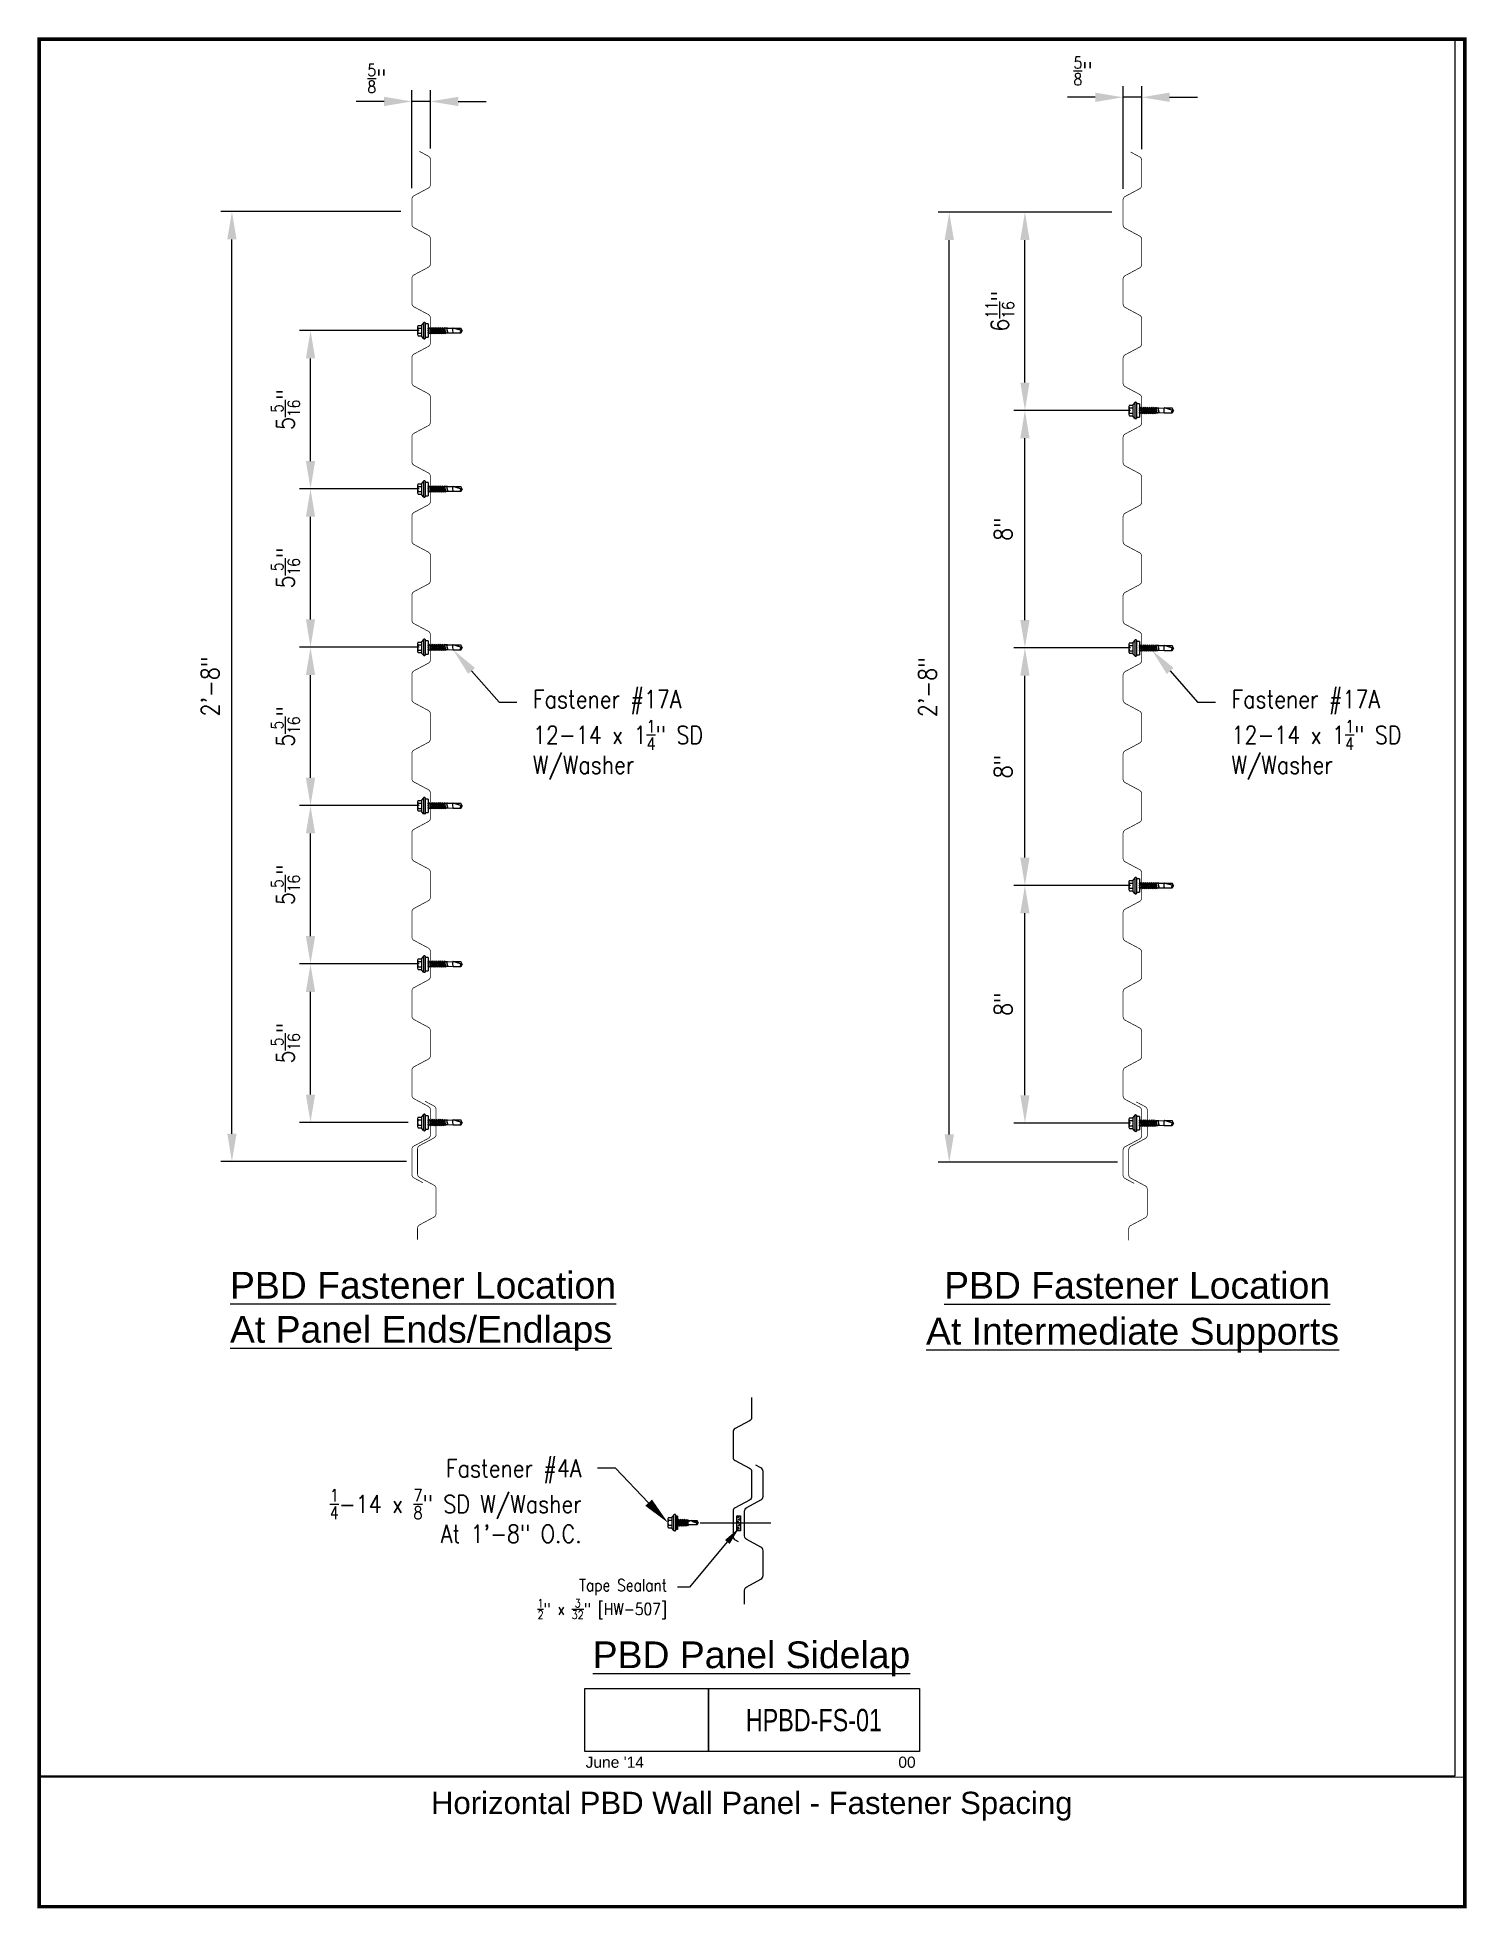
# Paper-space layout 'Layout1' of a CAD drawing. Header units: inches. Extents: x 1 to 9.1, y -1.6 to 8.9.
# The model-space entities are those that its viewports show. They can reach past a viewport. Long polylines and large blocks are cut down to what shows.
import ezdxf
from ezdxf import colors
from ezdxf.entities.mleader import LeaderData, LeaderLine
from ezdxf.enums import TextEntityAlignment as Align
from ezdxf.math import Vec2, Vec3

# ---------------------------------------------------------------- set-up
doc = ezdxf.new("R2010")
doc.units = ezdxf.units.IN
doc.header["$MEASUREMENT"] = 0
doc.linetypes.add('NCI_Dot', pattern=[0.25, 0, -0.25])
doc.layers.get('DEFPOINTS').update_dxf_attribs({"linetype": 'CONTINUOUS'})
for name, color, linetype in [('NCI_Border', 30, 'CONTINUOUS'), ('NCI_Dimensions', 3, 'CONTINUOUS'), ('NCI_Fasteners', 40, 'CONTINUOUS'), ('NCI_Hardware', 11, 'CONTINUOUS'), ('NCI_Panels', 152, 'CONTINUOUS'), ('NCI_Text', 3, 'CONTINUOUS')]:
    doc.layers.add(name, color=color, linetype=linetype)
for name, color, linetype, plot in [('NCI_Internal_Info', 7, 'CONTINUOUS', False), ('NCI_Internal_Info @ 2', 7, 'CONTINUOUS', False), ('NCI_Internal_Info @ 4', 7, 'CONTINUOUS', False), ('NCI_Internal_Info @ 6', 7, 'CONTINUOUS', False)]:
    doc.layers.add(name, color=color, linetype=linetype, plot=plot)
doc.styles.add('NCI_Bold', font='arial.ttf')
doc.styles.add('NCI_Detail', font='simplex.shx', dxfattribs={"width": 0.85, "height": 0.1})
doc.styles.add('NCI_DetailNA', font='simplex.shx', dxfattribs={"width": 0.85})
doc.dimstyles.new('NCI_Detail', dxfattribs={"dimtxt": 0.1, "dimasz": 0.15625, "dimexe": 0.0625, "dimexo": 0.0625, "dimgap": 0.0625, "dimtad": 1, "dimdec": 4, "dimzin": 3, "dimdsep": 46, "dimlunit": 4, "dimtxsty": 'NCI_DetailNA', "dimcen": 0.125, "dimclrd": 9, "dimclre": 9, "dimadec": 3, "dimazin": 2, "dimtfac": 0.66667, "dimtdec": 4, "dimtix": 1, "dimtmove": 1, "dimatfit": 3, "dimfxl": 0.18, "dimtolj": 1, "dimtzin": 0, "dimlwd": 25, "dimlwe": 25, "dimarcsym": 0})

psp = doc.layouts.get("Layout1")

msp = doc.modelspace()

# ---------------------------------------------------------------- texts
at = {"layer": 'NCI_Dimensions', "style": 'NCI_Bold'}
for s, p in [('%%UPBD Fastener Location', (-17.24436, -13.1098)), ('%%UPBD Fastener Location', (6.80076, -13.11259)), ('%%UAt Panel Ends/Endlaps', (-17.24436, -14.59519)), ('%%UAt Intermediate Supports', (6.19247, -14.65689)), ('%%UPBD Panel Sidelap', (-5.03243, -25.55152))]:
    msp.add_text(s, height=0.9, dxfattribs=at).set_placement(p)
at = {"layer": 'NCI_Dimensions', "char_height": 0.6, "attachment_point": 5, "style": 'NCI_DetailNA'}
for insert in [(-12.29648, 27.96609), (11.47946, 28.22109)]:
    msp.add_mtext('\\A1;{\\H0.666670x;\\S5/8;}"', dxfattribs=dict(at, insert=insert))

# ---------------------------------------------------------------- blocks, each defined once
blk = doc.blocks.new('8511TBNB')
at = {"layer": 'NCI_Border', "const_width": 0.0202}
blk.add_lwpolyline([(8, 10.479), (8, 0), (0, 0), (0, 10.479)], close=True, dxfattribs=at)
blk = doc.blocks.new('DTMark')
at = {"layer": 'NCI_Text'}
for points in [[(-0.939, 0.577), (-0.244, 0.577), (-0.244, 0.223), (-0.939, 0.223)], [(-0.244, 0.577), (0.939, 0.577), (0.939, 0.223), (-0.244, 0.223)]]:
    blk.add_lwpolyline(points, close=True, dxfattribs=at)
at = {"layer": 'NCI_Text', "style": 'NCI_Bold'}
for tag, height, p in [('DT_MK', 0.188, (-0.588, 0.4)), ('DT_ID', 0.125, (0.347, 0.4))]:
    blk.add_attdef(tag, text='', height=height, dxfattribs=at).set_placement(p, align=Align.MIDDLE_CENTER)
blk.add_attdef('DT_DATE', text='', height=0.0625, dxfattribs=at).set_placement((-0.933, 0.195), align=Align.TOP_LEFT)
blk.add_attdef('DT_REV', text='', height=0.0625, dxfattribs=at).set_placement((0.918, 0.195), align=Align.TOP_RIGHT)
blk.add_attdef('DT_DESCRIPTION', text='', height=0.125, dxfattribs=at).set_placement((0, 0), align=Align.TOP_CENTER)
blk = doc.blocks.new('DetailOutline8511-2')
at = {"layer": 'NCI_Internal_Info'}
blk.add_lwpolyline([(-4, 4.887), (4, 4.887), (4, -4.865), (-4, -4.865)], close=True, dxfattribs=at)
blk = doc.blocks.new('*U59')
at = {"layer": 'NCI_Internal_Info @ 2', "xscale": 2, "yscale": 2, "zscale": 2}
blk.add_blockref('DetailOutline8511-2', (0, 0), dxfattribs=at)
at = {"layer": 'NCI_Internal_Info @ 4', "xscale": 4, "yscale": 4, "zscale": 4}
blk.add_blockref('DetailOutline8511-2', (0, 0), dxfattribs=at)
at = {"layer": 'NCI_Internal_Info @ 6', "xscale": 6, "yscale": 6, "zscale": 6}
blk.add_blockref('DetailOutline8511-2', (0, 0), dxfattribs=at)
blk = doc.blocks.new('HW507')
at = {"layer": 'NCI_Hardware'}
h = blk.add_hatch(dxfattribs=at)
h.set_pattern_fill('HEX', color=6, scale=0.01, style=0)
h.set_pattern_definition([(0, (-4.94835, -5.44326), (0, 0.0549926), [0.03175, -0.0635]), (120, (-4.94835, -5.44326), (-0.047625, -0.0274963), [0.03175, -0.0635]), (60, (-4.9166, -5.44326), (-0.047625, 0.0274963), [0.03175, -0.0635])])
h.paths.add_polyline_path([(0.256, 0), (-0.256, 0), (-0.256, -0.125), (0.256, -0.125)])
blk.add_lwpolyline([(0.256, -0.125), (-0.256, -0.125), (-0.256, 0), (0.256, 0)], close=True, dxfattribs=at)
at = {"layer": 'DEFPOINTS', "style": 'NCI_Detail', "width": 0.85, "flags": 1}
for tag, p in [('SPACING', (0.416, 0.034)), ('BDESC', (0.416, 0.291)), ('PARTID', (0.416, 0.205)), ('PARTNO', (0.416, 0.119)), ('GAGE', (0.416, -0.223)), ('LINFT', (0.416, -0.052)), ('FINISH', (0.416, -0.138))]:
    blk.add_attdef(tag, p, '', height=0.05, dxfattribs=at)
blk = doc.blocks.new('*D43')
at = {"layer": 'DEFPOINTS', "color": 0, "transparency": 16777216}
for p in [(-17.18, 23.486), (-11.121, 23.486), (-10.931, -8.496)]:
    blk.add_point(p, dxfattribs=at)
at = {"layer": 'NCI_Dimensions', "color": 9, "lineweight": 25, "transparency": 16777216}
for p, q in [((-11.496, 23.486), (-17.555, 23.486)), ((-17.18, -7.558), (-17.18, 22.549)), ((-11.306, -8.496), (-17.555, -8.496))]:
    blk.add_line(p, q, dxfattribs=at)
at = {"layer": 'NCI_Dimensions', "color": 9, "transparency": 16777216}
for points in [[(-17.337, 22.549), (-17.024, 22.549), (-17.18, 23.486)], [(-17.337, -7.558), (-17.024, -7.558), (-17.18, -8.496)]]:
    blk.add_solid(points, dxfattribs=at)
at = {"layer": 'NCI_Dimensions', "color": 0, "transparency": 16777216, "insert": (-17.913, 7.495), "char_height": 0.6, "attachment_point": 5, "rotation": 90, "style": 'NCI_DetailNA'}
blk.add_mtext('\\A1;2\'-8"', dxfattribs=at)
blk = doc.blocks.new('*D44')
at = {"layer": 'DEFPOINTS', "color": 0, "transparency": 16777216}
for p in [(-14.534, -1.844), (-10.496, -1.844), (-10.871, -7.176)]:
    blk.add_point(p, dxfattribs=at)
at = {"layer": 'NCI_Dimensions', "color": 9, "lineweight": 25, "transparency": 16777216}
for p, q in [((-10.871, -1.844), (-14.909, -1.844)), ((-14.534, -6.239), (-14.534, -2.782)), ((-11.246, -7.176), (-14.909, -7.176))]:
    blk.add_line(p, q, dxfattribs=at)
at = {"layer": 'NCI_Dimensions', "color": 9, "transparency": 16777216}
for points in [[(-14.69, -2.782), (-14.378, -2.782), (-14.534, -1.844)], [(-14.69, -6.239), (-14.378, -6.239), (-14.534, -7.176)]]:
    blk.add_solid(points, dxfattribs=at)
at = {"layer": 'NCI_Dimensions', "color": 0, "transparency": 16777216, "insert": (-15.376, -4.51), "char_height": 0.6, "attachment_point": 5, "rotation": 90, "style": 'NCI_DetailNA'}
blk.add_mtext('\\A1;5{\\H0.666670x;\\S5/16;}"', dxfattribs=at)
blk = doc.blocks.new('*D45')
at = {"layer": 'DEFPOINTS', "color": 0, "transparency": 16777216}
for p in [(-14.534, 3.488), (-10.496, 3.488), (-10.871, -1.844)]:
    blk.add_point(p, dxfattribs=at)
at = {"layer": 'NCI_Dimensions', "color": 9, "lineweight": 25, "transparency": 16777216}
for p, q in [((-10.871, 3.488), (-14.909, 3.488)), ((-14.534, -0.907), (-14.534, 2.55)), ((-11.246, -1.844), (-14.909, -1.844))]:
    blk.add_line(p, q, dxfattribs=at)
at = {"layer": 'NCI_Dimensions', "color": 9, "transparency": 16777216}
for points in [[(-14.69, 2.55), (-14.378, 2.55), (-14.534, 3.488)], [(-14.69, -0.907), (-14.378, -0.907), (-14.534, -1.844)]]:
    blk.add_solid(points, dxfattribs=at)
at = {"layer": 'NCI_Dimensions', "color": 0, "transparency": 16777216, "insert": (-15.376, 0.822), "char_height": 0.6, "attachment_point": 5, "rotation": 90, "style": 'NCI_DetailNA'}
blk.add_mtext('\\A1;5{\\H0.666670x;\\S5/16;}"', dxfattribs=at)
blk = doc.blocks.new('*D46')
at = {"layer": 'DEFPOINTS', "color": 0, "transparency": 16777216}
for p in [(-14.534, 8.82), (-10.496, 8.82), (-10.871, 3.488)]:
    blk.add_point(p, dxfattribs=at)
at = {"layer": 'NCI_Dimensions', "color": 9, "lineweight": 25, "transparency": 16777216}
for p, q in [((-10.871, 8.82), (-14.909, 8.82)), ((-14.534, 4.425), (-14.534, 7.882)), ((-11.246, 3.488), (-14.909, 3.488))]:
    blk.add_line(p, q, dxfattribs=at)
at = {"layer": 'NCI_Dimensions', "color": 9, "transparency": 16777216}
for points in [[(-14.69, 7.882), (-14.378, 7.882), (-14.534, 8.82)], [(-14.69, 4.425), (-14.378, 4.425), (-14.534, 3.488)]]:
    blk.add_solid(points, dxfattribs=at)
at = {"layer": 'NCI_Dimensions', "color": 0, "transparency": 16777216, "insert": (-15.376, 6.154), "char_height": 0.6, "attachment_point": 5, "rotation": 90, "style": 'NCI_DetailNA'}
blk.add_mtext('\\A1;5{\\H0.666670x;\\S5/16;}"', dxfattribs=at)
blk = doc.blocks.new('*D47')
at = {"layer": 'DEFPOINTS', "color": 0, "transparency": 16777216}
for p in [(-14.534, 14.152), (-10.496, 14.152), (-10.871, 8.82)]:
    blk.add_point(p, dxfattribs=at)
at = {"layer": 'NCI_Dimensions', "color": 9, "lineweight": 25, "transparency": 16777216}
for p, q in [((-10.871, 14.152), (-14.909, 14.152)), ((-14.534, 9.757), (-14.534, 13.214)), ((-11.246, 8.82), (-14.909, 8.82))]:
    blk.add_line(p, q, dxfattribs=at)
at = {"layer": 'NCI_Dimensions', "color": 9, "transparency": 16777216}
for points in [[(-14.69, 13.214), (-14.378, 13.214), (-14.534, 14.152)], [(-14.69, 9.757), (-14.378, 9.757), (-14.534, 8.82)]]:
    blk.add_solid(points, dxfattribs=at)
at = {"layer": 'NCI_Dimensions', "color": 0, "transparency": 16777216, "insert": (-15.376, 11.486), "char_height": 0.6, "attachment_point": 5, "rotation": 90, "style": 'NCI_DetailNA'}
blk.add_mtext('\\A1;5{\\H0.666670x;\\S5/16;}"', dxfattribs=at)
blk = doc.blocks.new('*D48')
at = {"layer": 'DEFPOINTS', "color": 0, "transparency": 16777216}
for p in [(-14.534, 19.484), (-10.496, 19.484), (-10.871, 14.152)]:
    blk.add_point(p, dxfattribs=at)
at = {"layer": 'NCI_Dimensions', "color": 9, "lineweight": 25, "transparency": 16777216}
for p, q in [((-10.871, 19.484), (-14.909, 19.484)), ((-14.534, 15.089), (-14.534, 18.546)), ((-11.246, 14.152), (-14.909, 14.152))]:
    blk.add_line(p, q, dxfattribs=at)
at = {"layer": 'NCI_Dimensions', "color": 9, "transparency": 16777216}
for points in [[(-14.69, 18.546), (-14.378, 18.546), (-14.534, 19.484)], [(-14.69, 15.089), (-14.378, 15.089), (-14.534, 14.152)]]:
    blk.add_solid(points, dxfattribs=at)
at = {"layer": 'NCI_Dimensions', "color": 0, "transparency": 16777216, "insert": (-15.376, 16.818), "char_height": 0.6, "attachment_point": 5, "rotation": 90, "style": 'NCI_DetailNA'}
blk.add_mtext('\\A1;5{\\H0.666670x;\\S5/16;}"', dxfattribs=at)
blk = doc.blocks.new('*D49')
at = {"layer": 'DEFPOINTS', "color": 0, "transparency": 16777216}
for p in [(6.974, 23.464), (12.827, 23.464), (13.017, -8.518)]:
    blk.add_point(p, dxfattribs=at)
at = {"layer": 'NCI_Dimensions', "color": 9, "lineweight": 25, "transparency": 16777216}
for p, q in [((12.452, 23.464), (6.599, 23.464)), ((6.974, -7.581), (6.974, 22.527)), ((12.642, -8.518), (6.599, -8.518))]:
    blk.add_line(p, q, dxfattribs=at)
at = {"layer": 'NCI_Dimensions', "color": 9, "transparency": 16777216}
for points in [[(6.817, 22.527), (7.13, 22.527), (6.974, 23.464)], [(6.817, -7.581), (7.13, -7.581), (6.974, -8.518)]]:
    blk.add_solid(points, dxfattribs=at)
at = {"layer": 'NCI_Dimensions', "color": 0, "transparency": 16777216, "insert": (6.242, 7.473), "char_height": 0.6, "attachment_point": 5, "rotation": 90, "style": 'NCI_DetailNA'}
blk.add_mtext('\\A1;2\'-8"', dxfattribs=at)
blk = doc.blocks.new('*D50')
at = {"layer": 'DEFPOINTS', "color": 0, "transparency": 16777216}
for p in [(9.521, 0.8), (13.452, 0.8), (13.452, -7.198)]:
    blk.add_point(p, dxfattribs=at)
at = {"layer": 'NCI_Dimensions', "color": 9, "lineweight": 25, "transparency": 16777216}
for p, q in [((13.077, 0.8), (9.146, 0.8)), ((9.521, -6.261), (9.521, -0.138)), ((13.077, -7.198), (9.146, -7.198))]:
    blk.add_line(p, q, dxfattribs=at)
at = {"layer": 'NCI_Dimensions', "color": 9, "transparency": 16777216}
for points in [[(9.365, -0.138), (9.677, -0.138), (9.521, 0.8)], [(9.365, -6.261), (9.677, -6.261), (9.521, -7.198)]]:
    blk.add_solid(points, dxfattribs=at)
at = {"layer": 'NCI_Dimensions', "color": 0, "transparency": 16777216, "insert": (8.789, -3.199), "char_height": 0.6, "attachment_point": 5, "rotation": 90, "style": 'NCI_DetailNA'}
blk.add_mtext('\\A1;8"', dxfattribs=at)
blk = doc.blocks.new('*D51')
at = {"layer": 'DEFPOINTS', "color": 0, "transparency": 16777216}
for p in [(9.521, 8.798), (13.452, 8.798), (13.452, 0.8)]:
    blk.add_point(p, dxfattribs=at)
at = {"layer": 'NCI_Dimensions', "color": 9, "lineweight": 25, "transparency": 16777216}
for p, q in [((13.077, 8.798), (9.146, 8.798)), ((9.521, 1.737), (9.521, 7.86)), ((13.077, 0.8), (9.146, 0.8))]:
    blk.add_line(p, q, dxfattribs=at)
at = {"layer": 'NCI_Dimensions', "color": 9, "transparency": 16777216}
for points in [[(9.365, 7.86), (9.677, 7.86), (9.521, 8.798)], [(9.365, 1.737), (9.677, 1.737), (9.521, 0.8)]]:
    blk.add_solid(points, dxfattribs=at)
at = {"layer": 'NCI_Dimensions', "color": 0, "transparency": 16777216, "insert": (8.789, 4.799), "char_height": 0.6, "attachment_point": 5, "rotation": 90, "style": 'NCI_DetailNA'}
blk.add_mtext('\\A1;8"', dxfattribs=at)
blk = doc.blocks.new('*D52')
at = {"layer": 'DEFPOINTS', "color": 0, "transparency": 16777216}
for p in [(9.521, 16.796), (13.452, 16.796), (13.452, 8.798)]:
    blk.add_point(p, dxfattribs=at)
at = {"layer": 'NCI_Dimensions', "color": 9, "lineweight": 25, "transparency": 16777216}
for p, q in [((13.077, 16.796), (9.146, 16.796)), ((9.521, 9.735), (9.521, 15.858)), ((13.077, 8.798), (9.146, 8.798))]:
    blk.add_line(p, q, dxfattribs=at)
at = {"layer": 'NCI_Dimensions', "color": 9, "transparency": 16777216}
for points in [[(9.365, 15.858), (9.677, 15.858), (9.521, 16.796)], [(9.365, 9.735), (9.677, 9.735), (9.521, 8.798)]]:
    blk.add_solid(points, dxfattribs=at)
at = {"layer": 'NCI_Dimensions', "color": 0, "transparency": 16777216, "insert": (8.789, 12.797), "char_height": 0.6, "attachment_point": 5, "rotation": 90, "style": 'NCI_DetailNA'}
blk.add_mtext('\\A1;8"', dxfattribs=at)
blk = doc.blocks.new('*D53')
at = {"layer": 'DEFPOINTS', "color": 0, "transparency": 16777216}
for p in [(9.521, 23.464), (12.452, 23.464), (13.077, 16.796)]:
    blk.add_point(p, dxfattribs=at)
at = {"layer": 'NCI_Dimensions', "color": 9, "lineweight": 25, "transparency": 16777216}
for p, q in [((12.077, 23.464), (9.146, 23.464)), ((9.521, 17.733), (9.521, 22.527)), ((12.702, 16.796), (9.146, 16.796))]:
    blk.add_line(p, q, dxfattribs=at)
at = {"layer": 'NCI_Dimensions', "color": 9, "transparency": 16777216}
for points in [[(9.365, 22.527), (9.677, 22.527), (9.521, 23.464)], [(9.365, 17.733), (9.677, 17.733), (9.521, 16.796)]]:
    blk.add_solid(points, dxfattribs=at)
at = {"layer": 'NCI_Dimensions', "color": 0, "transparency": 16777216, "insert": (8.679, 20.13), "char_height": 0.6, "attachment_point": 5, "rotation": 90, "style": 'NCI_DetailNA'}
blk.add_mtext('\\A1;6{\\H0.666670x;\\S11/16;}"', dxfattribs=at)
blk = doc.blocks.new('#17A')
at = {"layer": 'NCI_Fasteners', "linetype": 'Continuous', "ltscale": 2}
for p, q in [((-0.277, 0.116), (-0.277, 0.131)), ((-0.266, 0.154), (-0.2, 0.21)), ((0.266, 0.154), (-0.266, 0.154)), ((0.266, 0.1), (-0.266, 0.1)), ((-0.225, 0.1), (-0.225, 0)), ((0.225, 0), (-0.225, 0)), ((-0.2, 0.21), (0.2, 0.21)), ((-0.176, 0.336), (-0.176, 0.21)), ((0.132, 0.355), (-0.132, 0.355)), ((-0.107, -0.021), (0.019, 0)), ((-0.088, 0.336), (-0.088, 0.21)), ((-0.08, -0.005), (-0.08, 0)), ((-0.08, -0.005), (-0.057, 0)), ((-0.08, -0.037), (0.085, 0)), ((0.088, 0.336), (0.088, 0.21)), ((0.176, 0.336), (0.176, 0.21)), ((0.266, 0.154), (0.2, 0.21)), ((0.225, 0), (0.225, 0.1)), ((0.277, 0.116), (0.277, 0.131)), ((-0.107, -0.021), (-0.08, -0.005)), ((-0.107, -0.021), (-0.08, -0.037)), ((0.108, -0.056), (-0.107, -0.092)), ((-0.107, -0.092), (-0.08, -0.076)), ((-0.107, -0.092), (-0.08, -0.108)), ((0.108, -0.127), (-0.107, -0.163)), ((-0.107, -0.163), (-0.08, -0.147)), ((-0.107, -0.163), (-0.08, -0.179)), ((0.108, -0.198), (-0.107, -0.234)), ((-0.107, -0.234), (-0.08, -0.218)), ((-0.107, -0.234), (-0.08, -0.25)), ((0.108, -0.269), (-0.107, -0.305)), ((-0.107, -0.305), (-0.08, -0.289)), ((-0.107, -0.305), (-0.08, -0.321)), ((0.108, -0.34), (-0.107, -0.376)), ((-0.107, -0.376), (-0.08, -0.36)), ((-0.107, -0.376), (-0.08, -0.392)), ((0.108, -0.411), (-0.107, -0.447)), ((-0.107, -0.447), (-0.08, -0.431)), ((-0.107, -0.447), (-0.08, -0.463)), ((0.108, -0.482), (-0.107, -0.518)), ((-0.107, -0.518), (-0.08, -0.502)), ((-0.107, -0.518), (-0.08, -0.534)), ((-0.103, -0.588), (-0.081, -0.576)), ((-0.103, -0.588), (-0.082, -0.601)), ((0.107, -0.553), (-0.101, -0.588)), ((-0.083, -0.65), (-0.082, -0.601)), ((-0.082, -0.601), (0.081, -0.568)), ((-0.08, -0.534), (-0.081, -0.576)), ((0.08, -0.538), (-0.081, -0.576)), ((-0.08, -0.037), (-0.08, -0.076)), ((0.08, -0.041), (-0.08, -0.076)), ((0.08, -0.072), (-0.08, -0.108)), ((-0.08, -0.108), (-0.08, -0.147)), ((0.08, -0.112), (-0.08, -0.147)), ((0.08, -0.143), (-0.08, -0.179)), ((-0.08, -0.179), (-0.08, -0.218)), ((0.08, -0.183), (-0.08, -0.218)), ((0.08, -0.214), (-0.08, -0.25)), ((-0.08, -0.25), (-0.08, -0.289)), ((0.08, -0.254), (-0.08, -0.289)), ((0.08, -0.285), (-0.08, -0.321)), ((-0.08, -0.321), (-0.08, -0.36)), ((0.08, -0.325), (-0.08, -0.36)), ((0.08, -0.356), (-0.08, -0.392)), ((-0.08, -0.392), (-0.08, -0.431)), ((0.08, -0.396), (-0.08, -0.431)), ((0.08, -0.427), (-0.08, -0.463)), ((-0.08, -0.463), (-0.08, -0.502)), ((0.08, -0.467), (-0.08, -0.502)), ((0.08, -0.498), (-0.08, -0.534)), ((0.082, -0.617), (-0.054, -0.65)), ((0.096, -0.624), (-0.054, -0.65)), ((0.08, -0.001), (0.08, -0.041)), ((0.108, -0.056), (0.08, -0.041)), ((0.108, -0.056), (0.08, -0.072)), ((0.08, -0.072), (0.08, -0.112)), ((0.108, -0.127), (0.08, -0.112)), ((0.108, -0.127), (0.08, -0.143)), ((0.08, -0.143), (0.08, -0.183)), ((0.108, -0.198), (0.08, -0.183)), ((0.108, -0.198), (0.08, -0.214)), ((0.08, -0.214), (0.08, -0.254)), ((0.108, -0.269), (0.08, -0.254)), ((0.108, -0.269), (0.08, -0.285)), ((0.08, -0.285), (0.08, -0.325)), ((0.108, -0.34), (0.08, -0.325)), ((0.108, -0.34), (0.08, -0.356)), ((0.08, -0.356), (0.08, -0.396)), ((0.108, -0.411), (0.08, -0.396)), ((0.108, -0.411), (0.08, -0.427)), ((0.08, -0.427), (0.08, -0.467)), ((0.108, -0.482), (0.08, -0.467)), ((0.108, -0.482), (0.08, -0.498)), ((0.08, -0.498), (0.08, -0.538)), ((0.107, -0.553), (0.08, -0.538)), ((0.107, -0.553), (0.081, -0.568)), ((0.082, -0.617), (0.081, -0.568)), ((0.096, -0.624), (0.082, -0.617)), ((0.096, -0.624), (0.083, -0.632)), ((-0.089, -0.847), (-0.083, -0.65)), ((-0.089, -1.099), (-0.089, -0.847)), ((0, -1.15), (-0.089, -1.099)), ((-0.054, -0.65), (0.083, -0.632)), ((0, -1.12), (0.088, -0.831)), ((0, -1.15), (0.088, -0.859)), ((0, -1.15), (0.088, -1.099)), ((0, -1.15), (0, -1.12)), ((0.083, -0.65), (0.083, -0.632)), ((0.083, -0.65), (0.088, -0.859)), ((0.088, -0.859), (0.088, -1.099))]:
    blk.add_line(p, q, dxfattribs=at)
for centre, radius, start, end in [((-0.251, 0.132), 0.0263, 123.12507, 181.7405), ((-0.262, 0.116), 0.016, 178.35635, 255.19977), ((-0.132, 0.296), 0.0592, 41.97532, 138.02468), ((0, 0.148), 0.207, 64.88548, 115.11452), ((0.132, 0.296), 0.0592, 41.97532, 138.02468), ((0.251, 0.132), 0.0263, 358.2595, 56.87493), ((0.262, 0.116), 0.016, 284.80023, 1.64365), ((0.016, -1.019), 0.202, 69.20103, 121.24174), ((-0.051, -1.136), 0.0532, 18.1645, 135.40569)]:
    blk.add_arc(centre, radius, start, end, dxfattribs=at)
at = {"layer": 'DEFPOINTS', "style": 'NCI_Detail', "width": 0.85, "flags": 1}
for tag, p in [('SPACING', (0.411, 0.052)), ('BDESC', (0.411, 0.155)), ('PARTID', (0.411, 0.121)), ('PARTNO', (0.411, 0.087)), ('LINFT', (0.411, 0.018)), ('FINISH', (0.411, -0.016)), ('GAGE', (0.411, -0.05))]:
    blk.add_attdef(tag, p, '', height=0.02, dxfattribs=at)
blk = doc.blocks.new('#4A')
at = {"layer": 'NCI_Fasteners'}
h = blk.add_hatch(color=256, dxfattribs=at)
h.dxf.hatch_style = 1
h.paths.add_polyline_path([(-0.225, 0.06), (-0.225, 0), (0.225, 0), (0.225, 0.06)])
at = {"layer": 'NCI_Fasteners', "linetype": 'Continuous', "ltscale": 2}
for p, q in [((-0.277, 0.076), (-0.277, 0.091)), ((-0.277, 0.076), (-0.277, 0.091)), ((-0.266, 0.114), (-0.2, 0.17)), ((-0.266, 0.114), (-0.2, 0.17)), ((-0.266, 0.114), (0.266, 0.114)), ((0.266, 0.06), (-0.266, 0.06)), ((-0.225, 0), (-0.225, 0.06)), ((-0.225, 0), (-0.225, 0.06)), ((0.225, 0), (-0.225, 0)), ((-0.2, 0.17), (0.2, 0.17)), ((-0.176, 0.295), (-0.176, 0.17)), ((-0.176, 0.295), (-0.176, 0.17)), ((0.132, 0.315), (-0.132, 0.315)), ((-0.116, 0), (-0.094, -0.013)), ((-0.116, 0), (-0.094, -0.013)), ((-0.028, 0), (-0.094, -0.013)), ((-0.028, 0), (-0.094, -0.013)), ((-0.088, 0.295), (-0.088, 0.17)), ((-0.088, 0.295), (-0.088, 0.17)), ((0.088, 0.295), (0.088, 0.17)), ((0.088, 0.295), (0.088, 0.17)), ((0.176, 0.295), (0.176, 0.17)), ((0.176, 0.295), (0.176, 0.17)), ((0.266, 0.114), (0.2, 0.17)), ((0.266, 0.114), (0.2, 0.17)), ((0.225, 0), (0.225, 0.06)), ((0.225, 0), (0.225, 0.06)), ((0.278, 0.076), (0.278, 0.091)), ((0.278, 0.076), (0.278, 0.091)), ((0.121, -0.032), (-0.122, -0.068)), ((0.121, -0.032), (-0.122, -0.068)), ((-0.122, -0.068), (-0.094, -0.052)), ((-0.122, -0.068), (-0.094, -0.052)), ((-0.122, -0.068), (-0.094, -0.084)), ((-0.122, -0.068), (-0.094, -0.084)), ((0.121, -0.103), (-0.122, -0.139)), ((0.121, -0.103), (-0.122, -0.139)), ((-0.122, -0.139), (-0.094, -0.123)), ((-0.122, -0.139), (-0.094, -0.123)), ((-0.122, -0.139), (-0.094, -0.155)), ((-0.122, -0.139), (-0.094, -0.155)), ((0.121, -0.174), (-0.122, -0.21)), ((0.121, -0.174), (-0.122, -0.21)), ((-0.122, -0.21), (-0.094, -0.194)), ((-0.122, -0.21), (-0.094, -0.194)), ((-0.122, -0.21), (-0.094, -0.226)), ((-0.122, -0.21), (-0.094, -0.226)), ((0.121, -0.245), (-0.122, -0.281)), ((0.121, -0.245), (-0.122, -0.281)), ((-0.122, -0.281), (-0.094, -0.265)), ((-0.122, -0.281), (-0.094, -0.265)), ((-0.122, -0.281), (-0.094, -0.297)), ((-0.122, -0.281), (-0.094, -0.297)), ((0.11, -0.317), (-0.103, -0.346)), ((0.11, -0.317), (-0.103, -0.346)), ((-0.081, -0.334), (-0.103, -0.346)), ((-0.081, -0.334), (-0.103, -0.346)), ((-0.074, -0.364), (-0.103, -0.346)), ((-0.074, -0.364), (-0.103, -0.346)), ((-0.094, -0.013), (-0.094, -0.052)), ((-0.094, -0.013), (-0.094, -0.052)), ((0.094, -0.017), (-0.094, -0.052)), ((0.094, -0.017), (-0.094, -0.052)), ((0.094, -0.048), (-0.094, -0.084)), ((0.094, -0.048), (-0.094, -0.084)), ((-0.094, -0.084), (-0.094, -0.123)), ((-0.094, -0.084), (-0.094, -0.123)), ((0.094, -0.088), (-0.094, -0.123)), ((0.094, -0.088), (-0.094, -0.123)), ((0.094, -0.119), (-0.094, -0.155)), ((0.094, -0.119), (-0.094, -0.155)), ((-0.094, -0.155), (-0.094, -0.194)), ((-0.094, -0.155), (-0.094, -0.194)), ((0.094, -0.159), (-0.094, -0.194)), ((0.094, -0.159), (-0.094, -0.194)), ((0.094, -0.19), (-0.094, -0.226)), ((0.094, -0.19), (-0.094, -0.226)), ((-0.094, -0.226), (-0.094, -0.265)), ((-0.094, -0.226), (-0.094, -0.265)), ((0.094, -0.23), (-0.094, -0.265)), ((0.094, -0.23), (-0.094, -0.265)), ((0.094, -0.261), (-0.094, -0.297)), ((0.094, -0.261), (-0.094, -0.297)), ((-0.094, -0.297), (-0.081, -0.334)), ((-0.094, -0.297), (-0.081, -0.334)), ((0.085, -0.302), (-0.081, -0.334)), ((0.085, -0.302), (-0.081, -0.334)), ((0.078, -0.335), (-0.074, -0.364)), ((0.078, -0.335), (-0.074, -0.364)), ((-0.074, -0.662), (-0.074, -0.364)), ((-0.074, -0.662), (-0.074, -0.364)), ((0.074, -0.354), (-0.022, -0.354)), ((0.074, -0.354), (-0.022, -0.354)), ((-0.012, -0.678), (0.047, -0.501)), ((-0.012, -0.678), (0.047, -0.501)), ((0, -0.704), (0.071, -0.488)), ((0, -0.704), (0.071, -0.488)), ((0.027, -0.384), (0.074, -0.375)), ((0.027, -0.384), (0.074, -0.375)), ((0.081, -0.38), (0.027, -0.384)), ((0.081, -0.38), (0.027, -0.384)), ((0.074, -0.384), (0.027, -0.384)), ((0.074, -0.384), (0.027, -0.384)), ((0.062, -0.656), (0.062, -0.514)), ((0.062, -0.656), (0.062, -0.514)), ((0.072, -0.376), (0.072, -0.354)), ((0.072, -0.384), (0.072, -0.662)), ((0.072, -0.384), (0.072, -0.662)), ((0.074, -0.354), (0.078, -0.335)), ((0.074, -0.354), (0.078, -0.335)), ((0.074, -0.375), (0.081, -0.38)), ((0.074, -0.375), (0.081, -0.38)), ((0.074, -0.384), (0.081, -0.38)), ((0.074, -0.384), (0.081, -0.38)), ((0.078, -0.335), (0.11, -0.317)), ((0.078, -0.335), (0.11, -0.317)), ((0.094, -0.261), (0.085, -0.302)), ((0.094, -0.261), (0.085, -0.302)), ((0.085, -0.302), (0.11, -0.317)), ((0.085, -0.302), (0.11, -0.317)), ((0.094, 0), (0.094, -0.017)), ((0.094, 0), (0.094, -0.017)), ((0.121, -0.032), (0.094, -0.017)), ((0.121, -0.032), (0.094, -0.017)), ((0.121, -0.032), (0.094, -0.048)), ((0.121, -0.032), (0.094, -0.048)), ((0.094, -0.048), (0.094, -0.088)), ((0.094, -0.048), (0.094, -0.088)), ((0.121, -0.103), (0.094, -0.088)), ((0.121, -0.103), (0.094, -0.088)), ((0.121, -0.103), (0.094, -0.119)), ((0.121, -0.103), (0.094, -0.119)), ((0.094, -0.119), (0.094, -0.159)), ((0.094, -0.119), (0.094, -0.159)), ((0.121, -0.174), (0.094, -0.159)), ((0.121, -0.174), (0.094, -0.159)), ((0.121, -0.174), (0.094, -0.19)), ((0.121, -0.174), (0.094, -0.19)), ((0.094, -0.19), (0.094, -0.23)), ((0.094, -0.19), (0.094, -0.23)), ((0.121, -0.245), (0.094, -0.23)), ((0.121, -0.245), (0.094, -0.23)), ((0.121, -0.245), (0.094, -0.261)), ((0.121, -0.245), (0.094, -0.261)), ((0, -0.704), (-0.074, -0.662)), ((0, -0.704), (-0.074, -0.662)), ((0, -0.704), (0.072, -0.662)), ((0, -0.704), (0.072, -0.662)), ((0.062, -0.656), (0.004, -0.69)), ((0.062, -0.656), (0.004, -0.69))]:
    blk.add_line(p, q, dxfattribs=at)
for centre, radius, start, end in [((-0.251, 0.092), 0.0263, 123.12507, 181.7405), ((-0.251, 0.092), 0.0263, 123.12507, 181.7405), ((-0.262, 0.075), 0.016, 178.35635, 255.19977), ((-0.262, 0.075), 0.016, 178.35635, 255.19977), ((-0.132, 0.256), 0.0592, 41.97532, 138.02468), ((-0.132, 0.256), 0.0592, 41.97532, 138.02468), ((0, 0.108), 0.207, 64.88548, 115.11452), ((0, 0.108), 0.207, 64.88548, 115.11452), ((0.132, 0.256), 0.0592, 41.97532, 138.02468), ((0.132, 0.256), 0.0592, 41.97532, 138.02468), ((0.251, 0.092), 0.0263, 358.2595, 56.87493), ((0.251, 0.092), 0.0263, 358.2595, 56.87493), ((0.262, 0.075), 0.016, 284.80023, 1.64365), ((0.262, 0.075), 0.016, 284.80023, 1.64365), ((0.027, -0.628), 0.0212, 161.66082, 244.99627), ((0.027, -0.628), 0.0212, 161.66082, 244.99627), ((0.032, -0.613), 0.0212, 161.66082, 244.99627), ((0.032, -0.613), 0.0212, 161.66082, 244.99627), ((0.037, -0.599), 0.0212, 161.66082, 244.99627), ((0.037, -0.599), 0.0212, 161.66082, 244.99627), ((0.041, -0.585), 0.0212, 161.66082, 244.99627), ((0.041, -0.585), 0.0212, 161.66082, 244.99627), ((0.046, -0.571), 0.0212, 161.66082, 244.99627), ((0.046, -0.571), 0.0212, 161.66082, 244.99627), ((0.051, -0.556), 0.0212, 161.66082, 244.99627), ((0.051, -0.556), 0.0212, 161.66082, 244.99627), ((0.056, -0.542), 0.0212, 161.66082, 244.99627), ((0.056, -0.542), 0.0212, 161.66082, 244.99627), ((0.06, -0.528), 0.0212, 161.66082, 244.99627), ((0.06, -0.528), 0.0212, 161.66082, 244.99627), ((0.065, -0.513), 0.0212, 161.66082, 244.99627), ((0.065, -0.513), 0.0212, 161.66082, 244.99627), ((0.066, -0.507), 0.0199, 70.83804, 161.66081), ((0.066, -0.507), 0.0199, 70.83804, 161.66081), ((0.07, -0.499), 0.0212, 173.95473, 244.99627), ((0.07, -0.499), 0.0212, 173.95473, 244.99627), ((0.074, -0.485), 0.0212, 196.75322, 244.99627), ((0.074, -0.485), 0.0212, 196.75322, 244.99627), ((0.079, -0.471), 0.0212, 232.15035, 244.99627), ((0.079, -0.471), 0.0212, 232.15035, 244.99627), ((-0.026, -0.701), 0.0615, 65.45777, 140.49374), ((-0.026, -0.701), 0.0615, 65.45777, 140.49374), ((0.017, -0.681), 0.0288, 175.14023, 234.2927), ((0.017, -0.681), 0.0288, 175.14023, 234.2927), ((0.013, -0.671), 0.0212, 161.66082, 244.99627), ((0.013, -0.671), 0.0212, 161.66082, 244.99627), ((0.018, -0.656), 0.0212, 161.66082, 244.99627), ((0.018, -0.656), 0.0212, 161.66082, 244.99627), ((0.022, -0.642), 0.0212, 161.66082, 244.99627), ((0.022, -0.642), 0.0212, 161.66082, 244.99627)]:
    blk.add_arc(centre, radius, start, end, dxfattribs=at)
at = {"layer": 'DEFPOINTS', "style": 'NCI_Detail', "width": 0.85, "flags": 1}
for tag, p in [('SPACING', (0.35, 0.128)), ('GAGE', (0.35, 0.025)), ('BDESC', (0.35, 0.231)), ('PARTID', (0.35, 0.197)), ('PARTNO', (0.35, 0.163)), ('LINFT', (0.35, 0.094)), ('FINISH', (0.35, 0.06))]:
    blk.add_attdef(tag, p, '', height=0.02, dxfattribs=at)

# ---------------------------------------------------------------- dimensions: what is measured, and where the dimension line sits
at = {"layer": 'NCI_Dimensions'}
for base, p1, p2, picture, middle in [((-17.18043, 23.48645), (-10.93098, -8.49578), (-11.12122, 23.48645), '*D43', (-17.91258, 7.49534)), ((6.97368, 23.4641), (13.01737, -8.51813), (12.82713, 23.4641), '*D49', (6.24154, 7.47299)), ((9.52079, 23.4641), (13.07713, 16.79558), (12.45213, 23.4641), '*D53', (8.67913, 20.12984)), ((-14.53394, 19.48393), (-10.87122, 14.15193), (-10.49622, 19.48393), '*D48', (-15.37561, 16.81793)), ((9.52079, 16.79558), (13.45213, 8.79758), (13.45213, 16.79558), '*D52', (8.78865, 12.79658)), ((-14.53394, 14.15193), (-10.87122, 8.81993), (-10.49622, 14.15193), '*D47', (-15.37561, 11.48593)), ((-14.53394, 8.81993), (-10.87122, 3.48793), (-10.49622, 8.81993), '*D46', (-15.37561, 6.15393)), ((9.52079, 8.79758), (13.45213, 0.79958), (13.45213, 8.79758), '*D51', (8.78865, 4.79858)), ((-14.53394, 3.48793), (-10.87122, -1.84407), (-10.49622, 3.48793), '*D45', (-15.37561, 0.82193)), ((9.52079, 0.79958), (13.45213, -7.19842), (13.45213, 0.79958), '*D50', (8.78865, -3.19942)), ((-14.53394, -1.84407), (-10.87122, -7.17607), (-10.49622, -1.84407), '*D44', (-15.37561, -4.51007))]:
    dim = msp.add_linear_dim(base=base, p1=p1, p2=p2, angle=90, dimstyle='NCI_Detail', override={"dimscale": 0, "dimtix": 1, "dimtofl": 1, "dimtmove": 1, "dimatfit": 3}, dxfattribs=at)
    dim.commit()
    dim.dimension.update_dxf_attribs({"geometry": picture, "text_midpoint": middle})

# ---------------------------------------------------------------- linework, layer by layer
at = {"layer": 'NCI_Dimensions', "color": 9, "lineweight": 25}
for p, q in [((-12.05872, 27.1954), (-12.99622, 27.1954)), ((-11.12122, 24.27573), (-11.12122, 27.5704)), ((-10.49622, 27.1954), (-11.12122, 27.1954)), ((-10.49622, 25.60873), (-10.49622, 27.5704)), ((-9.55872, 27.1954), (-8.62122, 27.1954)), ((11.88963, 27.33517), (10.95213, 27.33517)), ((12.82713, 24.25338), (12.82713, 27.71017)), ((13.45213, 27.33517), (12.82713, 27.33517)), ((13.45213, 25.58638), (13.45213, 27.71017)), ((14.38963, 27.33517), (15.32713, 27.33517))]:
    msp.add_line(p, q, dxfattribs=at)
at = {"layer": 'NCI_Dimensions', "linetype": 'NCI_Dot', "ltscale": 0.1}
msp.add_line((0.96401, -20.66462), (-1.41675, -20.66462), dxfattribs=at)
at = {"layer": 'NCI_Dimensions', "color": 9}
for points in [[(-12.05872, 27.03915), (-12.05872, 27.35165), (-11.12122, 27.1954)], [(-9.55872, 27.03915), (-9.55872, 27.35165), (-10.49622, 27.1954)], [(11.88963, 27.17892), (11.88963, 27.49142), (12.82713, 27.33517)], [(14.38963, 27.17892), (14.38963, 27.49142), (13.45213, 27.33517)]]:
    msp.add_solid(points, dxfattribs=at)
at = {"layer": 'NCI_Panels', "const_width": 0.0239}
for points in [[(-10.86854, 25.51431), (-10.56877, 25.35459, -0.27709568), (-10.49622, 25.23373), (-10.49622, 24.39814, -0.27709576), (-10.56877, 24.27728), (-11.04867, 24.02159, 0.27709576), (-11.12122, 23.90073), (-11.12122, 23.48645)], [(13.07981, 25.49196), (13.37958, 25.33224, -0.27709568), (13.45213, 25.21138), (13.45213, 24.37579, -0.27709576), (13.37958, 24.25493), (12.89969, 23.99924, 0.27709576), (12.82713, 23.87838), (12.82713, 23.4641)], [(-10.7489, -9.20745), (-11.04867, -9.04773, -0.27709568), (-11.12122, -8.92686), (-11.12122, -8.09128, -0.27709576), (-11.04867, -7.97042), (-10.56877, -7.71473, 0.27709576), (-10.49622, -7.59386), (-10.49622, -6.75828, 0.27709568), (-10.56877, -6.63742), (-11.04867, -6.38173, -0.27709568), (-11.12122, -6.26086), (-11.12122, -5.42528, -0.27709576), (-11.04867, -5.30442), (-10.56877, -5.04873, 0.27709576), (-10.49622, -4.92786), (-10.49622, -4.09228, 0.27709568), (-10.56877, -3.97142), (-11.04867, -3.71573, -0.27709568), (-11.12122, -3.59486), (-11.12122, -2.75928, -0.27709576), (-11.04867, -2.63842), (-10.56877, -2.38273, 0.27709576), (-10.49622, -2.26186), (-10.49622, -1.42628, 0.27709568), (-10.56877, -1.30541), (-11.04867, -1.04973, -0.27709568), (-11.12122, -0.92886), (-11.12122, -0.09328, -0.27709576), (-11.04867, 0.02759), (-10.56877, 0.28327, 0.27709576), (-10.49622, 0.40414), (-10.49622, 1.23972, 0.27709568), (-10.56877, 1.36059), (-11.04867, 1.61627, -0.27709568), (-11.12122, 1.73714), (-11.12122, 2.57272, -0.27709576), (-11.04867, 2.69359), (-10.56877, 2.94927, 0.27709576), (-10.49622, 3.07014), (-10.49622, 3.90572, 0.27709568), (-10.56877, 4.02659), (-11.04867, 4.28227, -0.27709568), (-11.12122, 4.40314), (-11.12122, 5.23872, -0.27709576), (-11.04867, 5.35959), (-10.56877, 5.61527, 0.27709576), (-10.49622, 5.73614), (-10.49622, 6.57172, 0.27709568), (-10.56877, 6.69259), (-11.04867, 6.94827, -0.27709568), (-11.12122, 7.06914), (-11.12122, 7.90472, -0.27709576), (-11.04867, 8.02559), (-10.56877, 8.28128, 0.27709576), (-10.49622, 8.40214), (-10.49622, 9.23772, 0.27709568), (-10.56877, 9.35859), (-11.04867, 9.61428, -0.27709568), (-11.12122, 9.73514), (-11.12122, 10.57072, -0.27709576), (-11.04867, 10.69159), (-10.56877, 10.94728, 0.27709576), (-10.49622, 11.06814), (-10.49622, 11.90372, 0.27709568), (-10.56877, 12.02459), (-11.04867, 12.28028, -0.27709568), (-11.12122, 12.40114), (-11.12122, 13.23672, -0.27709576), (-11.04867, 13.35759), (-10.56877, 13.61328, 0.27709576), (-10.49622, 13.73414), (-10.49622, 14.56972, 0.27709568), (-10.56877, 14.69059), (-11.04867, 14.94628, -0.27709568), (-11.12122, 15.06714), (-11.12122, 15.90272, -0.27709576), (-11.04867, 16.02359), (-10.56877, 16.27928, 0.27709576), (-10.49622, 16.40014), (-10.49622, 17.23572, 0.27709568), (-10.56877, 17.35659), (-11.04867, 17.61228, -0.27709568), (-11.12122, 17.73314), (-11.12122, 18.56873, -0.27709576), (-11.04867, 18.68959), (-10.56877, 18.94528, 0.27709576), (-10.49622, 19.06614), (-10.49622, 19.90173, 0.27709568), (-10.56877, 20.02259), (-11.04867, 20.27828, -0.27709568), (-11.12122, 20.39914), (-11.12122, 21.23473, -0.27709576), (-11.04867, 21.35559), (-10.56877, 21.61128, 0.27709576), (-10.49622, 21.73214), (-10.49622, 22.56773, 0.27709568), (-10.56877, 22.68859), (-11.04867, 22.94428, -0.27709568), (-11.12122, 23.06514), (-11.12122, 23.90073, -0.27709576), (-11.04867, 24.02159), (-10.94526, 24.07669)], [(13.19946, -9.2298), (12.89969, -9.07008, -0.27709568), (12.82713, -8.94921), (12.82713, -8.11363, -0.27709576), (12.89969, -7.99277), (13.37958, -7.73708, 0.27709576), (13.45213, -7.61621), (13.45213, -6.78063, 0.27709568), (13.37958, -6.65977), (12.89969, -6.40408, -0.27709568), (12.82713, -6.28321), (12.82713, -5.44763, -0.27709576), (12.89969, -5.32676), (13.37958, -5.07108, 0.27709576), (13.45213, -4.95021), (13.45213, -4.11463, 0.27709568), (13.37958, -3.99376), (12.89969, -3.73808, -0.27709568), (12.82713, -3.61721), (12.82713, -2.78163, -0.27709576), (12.89969, -2.66076), (13.37958, -2.40508, 0.27709576), (13.45213, -2.28421), (13.45213, -1.44863, 0.27709568), (13.37958, -1.32776), (12.89969, -1.07208, -0.27709568), (12.82713, -0.95121), (12.82713, -0.11563, -0.27709576), (12.89969, 0.00524), (13.37958, 0.26092, 0.27709576), (13.45213, 0.38179), (13.45213, 1.21737, 0.27709568), (13.37958, 1.33824), (12.89969, 1.59392, -0.27709568), (12.82713, 1.71479), (12.82713, 2.55037, -0.27709576), (12.89969, 2.67124), (13.37958, 2.92692, 0.27709576), (13.45213, 3.04779), (13.45213, 3.88337, 0.27709568), (13.37958, 4.00424), (12.89969, 4.25993, -0.27709568), (12.82713, 4.38079), (12.82713, 5.21637, -0.27709576), (12.89969, 5.33724), (13.37958, 5.59293, 0.27709576), (13.45213, 5.71379), (13.45213, 6.54937, 0.27709568), (13.37958, 6.67024), (12.89969, 6.92593, -0.27709568), (12.82713, 7.04679), (12.82713, 7.88237, -0.27709576), (12.89969, 8.00324), (13.37958, 8.25893, 0.27709576), (13.45213, 8.37979), (13.45213, 9.21537, 0.27709568), (13.37958, 9.33624), (12.89969, 9.59193, -0.27709568), (12.82713, 9.71279), (12.82713, 10.54837, -0.27709576), (12.89969, 10.66924), (13.37958, 10.92493, 0.27709576), (13.45213, 11.04579), (13.45213, 11.88137, 0.27709568), (13.37958, 12.00224), (12.89969, 12.25793, -0.27709568), (12.82713, 12.37879), (12.82713, 13.21437, -0.27709576), (12.89969, 13.33524), (13.37958, 13.59093, 0.27709576), (13.45213, 13.71179), (13.45213, 14.54737, 0.27709568), (13.37958, 14.66824), (12.89969, 14.92393, -0.27709568), (12.82713, 15.04479), (12.82713, 15.88038, -0.27709576), (12.89969, 16.00124), (13.37958, 16.25693, 0.27709576), (13.45213, 16.37779), (13.45213, 17.21338, 0.27709568), (13.37958, 17.33424), (12.89969, 17.58993, -0.27709568), (12.82713, 17.71079), (12.82713, 18.54638, -0.27709576), (12.89969, 18.66724), (13.37958, 18.92293, 0.27709576), (13.45213, 19.04379), (13.45213, 19.87938, 0.27709568), (13.37958, 20.00024), (12.89969, 20.25593, -0.27709568), (12.82713, 20.37679), (12.82713, 21.21238, -0.27709576), (12.89969, 21.33324), (13.37958, 21.58893, 0.27709576), (13.45213, 21.70979), (13.45213, 22.54538, 0.27709568), (13.37958, 22.66624), (12.89969, 22.92193, -0.27709568), (12.82713, 23.04279), (12.82713, 23.87838, -0.27709576), (12.89969, 23.99924), (13.00309, 24.05434)], [(-10.67831, -6.4644), (-10.37854, -6.62412, -0.27709568), (-10.30598, -6.74499), (-10.30598, -7.58057, -0.27709576), (-10.37854, -7.70144), (-10.85843, -7.95712, 0.27709576), (-10.93098, -8.07799), (-10.93098, -8.49226)], [(13.27005, -6.48675), (13.56982, -6.64647, -0.27709568), (13.64237, -6.76734), (13.64237, -7.60292, -0.27709576), (13.56982, -7.72379), (13.08992, -7.97947, 0.27709576), (13.01737, -8.10034), (13.01737, -8.51461)], [(-10.93098, -11.12125), (-10.93098, -10.74399, -0.27709576), (-10.85843, -10.62312), (-10.37854, -10.36744, 0.27709576), (-10.30598, -10.24657), (-10.30598, -9.41099, 0.27709568), (-10.37854, -9.29012), (-10.85843, -9.03444, -0.27709568), (-10.93098, -8.91357), (-10.93098, -8.07799, -0.27709576), (-10.85843, -7.95712), (-10.75503, -7.90203)], [(13.01737, -11.1436), (13.01737, -10.76634, -0.27709576), (13.08992, -10.64547), (13.56982, -10.38979, 0.27709576), (13.64237, -10.26892), (13.64237, -9.43334, 0.27709568), (13.56982, -9.31247), (13.08992, -9.05679, -0.27709568), (13.01737, -8.93592), (13.01737, -8.10034, -0.27709576), (13.08992, -7.97947), (13.19333, -7.92438)]]:
    msp.add_lwpolyline(points, format="xyb", dxfattribs=at)
at = {"layer": 'NCI_Panels'}
for points in [[(0.31906, -16.43406), (0.31906, -17.10664, -0.27709568), (0.24651, -17.22751), (-0.23338, -17.4832, 0.27709568), (-0.30594, -17.60406), (-0.30594, -18.43964, 0.27709576), (-0.23338, -18.56051), (0.24651, -18.8162, -0.27709576), (0.31906, -18.93706), (0.31906, -19.77265, -0.27709568), (0.24651, -19.89351), (-0.23338, -20.1492, 0.27709568), (-0.30594, -20.27006), (-0.30594, -21.10565, 0.27709576), (-0.23338, -21.22651), (-0.12998, -21.2816)], [(0.08183, -23.40145), (0.08183, -22.93148, -0.27709576), (0.15438, -22.81062), (0.63427, -22.55493, 0.27709576), (0.70683, -22.43407), (0.70683, -21.59848, 0.27709568), (0.63427, -21.47762), (0.15438, -21.22193, -0.27709568), (0.08183, -21.10107), (0.08183, -20.26548, -0.27709576), (0.15438, -20.14462), (0.63427, -19.88893, 0.27709576), (0.70683, -19.76807), (0.70683, -18.93248, 0.27709568), (0.63427, -18.81162), (0.4593, -18.71839)]]:
    msp.add_lwpolyline(points, format="xyb", dxfattribs=at)

# ---------------------------------------------------------------- block references
at = {"layer": 'NCI_Fasteners', "rotation": 90}
for name, p in [('#17A', (-10.57386, 19.47881)), ('#17A', (13.37655, 16.79046)), ('#17A', (-10.57386, 14.14681)), ('#17A', (-10.57386, 8.8148)), ('#17A', (13.37655, 8.79245)), ('#17A', (-10.57386, 3.4828)), ('#17A', (13.37655, 0.79445)), ('#17A', (-10.57386, -1.8492)), ('#17A', (-10.57386, -7.1812)), ('#17A', (13.37655, -7.20355)), ('#4A', (-2.18224, -20.65449))]:
    msp.add_blockref(name, p, dxfattribs=at)
at = {"layer": 'NCI_Hardware', "rotation": 90}
msp.add_blockref('HW507', (-0.1785, -20.67465), dxfattribs=at)
at = {"layer": 'NCI_Internal_Info'}
msp.add_blockref('*U59', (0, 0), dxfattribs=at)

msp.set_redraw_order([(e.dxf.handle, doc.entitydb.next_handle()) for e in msp.query("TEXT MTEXT ATTDEF DIMENSION ARC_DIMENSION")])  # texts and dimensions are drawn at this point

# ---------------------------------------------------------------- leaders
at = {"layer": 'NCI_Text'}
ml = msp.add_multileader_mtext('Standard', dxfattribs=at)
ml.set_content('\\A1;Fastener #17A\\P12-14 x 1{\\H0.7x;\\S1/4;}" SD \\PW/Washer', color=256, style='NCI_Detail')
ml.set_leader_properties(color=9, linetype='ByLayer', lineweight=-1)
ml.build(insert=Vec2(0, 0))
ml.multileader.update_dxf_attribs({"dogleg_length": 0.1, "arrow_head_size": 0.9375, "scale": 6})
ctx = ml.context
ctx.base_point, ctx.scale, ctx.char_height, ctx.arrow_head_size, ctx.landing_gap_size, ctx.plane_origin = Vec3(-7.58425, 6.9703), 6, 0.6, 0.9375, 0.54, Vec3(1.32726, 8.96066)
notes = []
notes.append((ctx, [(1, (1, 1, 0), (-8.18425, 6.9703), (1, 0), 0.6, [(0, [(-9.72702, 8.7263)], 0, [])])]))
ctx.mtext.insert, ctx.mtext.flow_direction = Vec3(-7.04425, 7.3703), 5
ml = msp.add_multileader_mtext('Standard', dxfattribs=at)
ml.set_content('\\A1;Fastener #17A\\P12-14 x 1{\\H0.7x;\\S1/4;}" SD \\PW/Washer', color=256, style='NCI_Detail')
ml.set_leader_properties(color=9, linetype='ByLayer', lineweight=-1)
ml.build(insert=Vec2(0, 0))
ml.multileader.update_dxf_attribs({"dogleg_length": 0.1, "arrow_head_size": 0.9375, "scale": 6})
ctx = ml.context
ctx.base_point, ctx.scale, ctx.char_height, ctx.arrow_head_size, ctx.landing_gap_size, ctx.plane_origin = Vec3(15.93516, 6.9703), 6, 0.6, 0.9375, 0.54, Vec3(24.84668, 8.96066)
notes.append((ctx, [(1, (1, 1, 0), (15.33516, 6.9703), (1, 0), 0.6, [(0, [(13.7924, 8.7263)], 0, [])])]))
ctx.mtext.insert, ctx.mtext.flow_direction = Vec3(16.47516, 7.3703), 5
ml = msp.add_multileader_mtext('Standard', dxfattribs=at)
ml.set_content('\\A1;Fastener #4A\\P{\\H0.7x;\\S1/4;}-14 x {\\H0.7x;\\S7/8;}" SD W/Washer\\PAt 1\'-8" O.C.', color=256, style='NCI_Detail')
ml.set_leader_properties(color=9, linetype='ByLayer', lineweight=-1)
ml.build(insert=Vec2(0, 0))
ml.multileader.update_dxf_attribs({"dogleg_length": 0.1, "arrow_head_size": 0.9375, "scale": 6})
ctx = ml.context
ctx.base_point, ctx.scale, ctx.char_height, ctx.arrow_head_size, ctx.landing_gap_size, ctx.plane_origin = Vec3(-15.43418, -18.82313), 6, 0.6, 0.9375, 0.54, Vec3(-2.49724, -20.65449)
ctx.text_align_type = 2
notes.append((ctx, [(0, (1, 1, 0), (-4.26575, -18.82313), (-1, 0), 0.6, [(0, [(-2.49724, -20.65449)], 0, [])])]))
ctx.mtext.insert, ctx.mtext.alignment, ctx.mtext.flow_direction = Vec3(-5.40575, -18.52313), 3, 5
ml = msp.add_multileader_mtext('Standard', dxfattribs=at)
ml.set_content('\\A1;{\\H1x;Tape Sealant\\P\\H0.7x;\\S1/2;}" x {\\H0.7x;\\S3/32;}" [HW-507] ', color=(0, 178, 0), style='NCI_Detail')
ml.set_leader_properties(color=9, linetype='ByLayer', lineweight=-1)
ml.build(insert=Vec2(0, 0))
ml.multileader.update_dxf_attribs({"dogleg_length": 0.1, "arrow_head_size": 0.625, "scale": 4})
ctx = ml.context
ctx.base_point, ctx.scale, ctx.char_height, ctx.arrow_head_size, ctx.landing_gap_size, ctx.plane_origin = Vec3(-7.75117, -22.82358), 4, 0.4, 0.625, 0.36, Vec3(-11.13828, -26.08134)
ctx.text_align_type = 2
notes.append((ctx, [(1, (1, 1, 0), (-1.77403, -22.82358), (-1, 0), 0.4, [(0, [(-0.09783, -20.82504)], 0, [])])]))
ctx.mtext.insert, ctx.mtext.alignment, ctx.mtext.flow_direction = Vec3(-2.53403, -22.55691), 3, 5
for ctx, leaders in notes:
    for number, flags, end, landing, length, lines in leaders:
        leader = LeaderData()
        leader.index, (leader.has_last_leader_line, leader.has_dogleg_vector, leader.attachment_direction) = number, flags
        leader.last_leader_point, leader.dogleg_vector, leader.dogleg_length = Vec3(end), Vec3(landing), length
        for number, points, colour, breaks in lines:
            line = LeaderLine()
            line.index, line.vertices, line.color, line.breaks = number, Vec3.list(points), colors.encode_raw_color(colour), breaks
            leader.lines.append(line)
        ctx.leaders.append(leader)

# ---------------------------------------------------------------- block references
at = {"layer": 'NCI_Dimensions'}
psp.add_blockref('8511TBNB', (1.05, -1.611), dxfattribs=at)
ref = psp.add_blockref('DTMark', (5.05, -0.964), dxfattribs=at)
ref.add_attrib('DT_ID', 'HPBD-FS-01', dxfattribs={"layer": 'NCI_Text', "height": 0.125, "style": 'NCI_Bold', "width": 0.75}).set_placement((5.397, -0.564), align=Align.MIDDLE_CENTER)
ref.add_attrib('DT_DESCRIPTION_001', 'Horizontal PBD Wall Panel - Fastener Spacing', (3.248, -1.091), dxfattribs={"layer": 'NCI_Text', "height": 0.125, "style": 'NCI_Bold'})
ref.add_attrib('DT_DATE', "June '14", dxfattribs={"layer": 'NCI_Text', "height": 0.0625, "style": 'NCI_Bold'}).set_placement((4.116, -0.769), align=Align.TOP_LEFT)
ref.add_attrib('DT_REV', '00', dxfattribs={"layer": 'NCI_Text', "height": 0.0625, "style": 'NCI_Bold'}).set_placement((5.968, -0.769), align=Align.TOP_RIGHT)

# ---------------------------------------------------------------- viewports
at = {"layer": 'DEFPOINTS'}
vp = psp.add_viewport(center=(5.05, 3.992), size=(8, 9.7512), view_center_point=(0.33341, 0.03586), view_height=58.5073, dxfattribs=at)
vp.frozen_layers = ['NCI_Internal_Info @ 2', 'NCI_Internal_Info @ 4']

doc.saveas('drawing.dxf')
